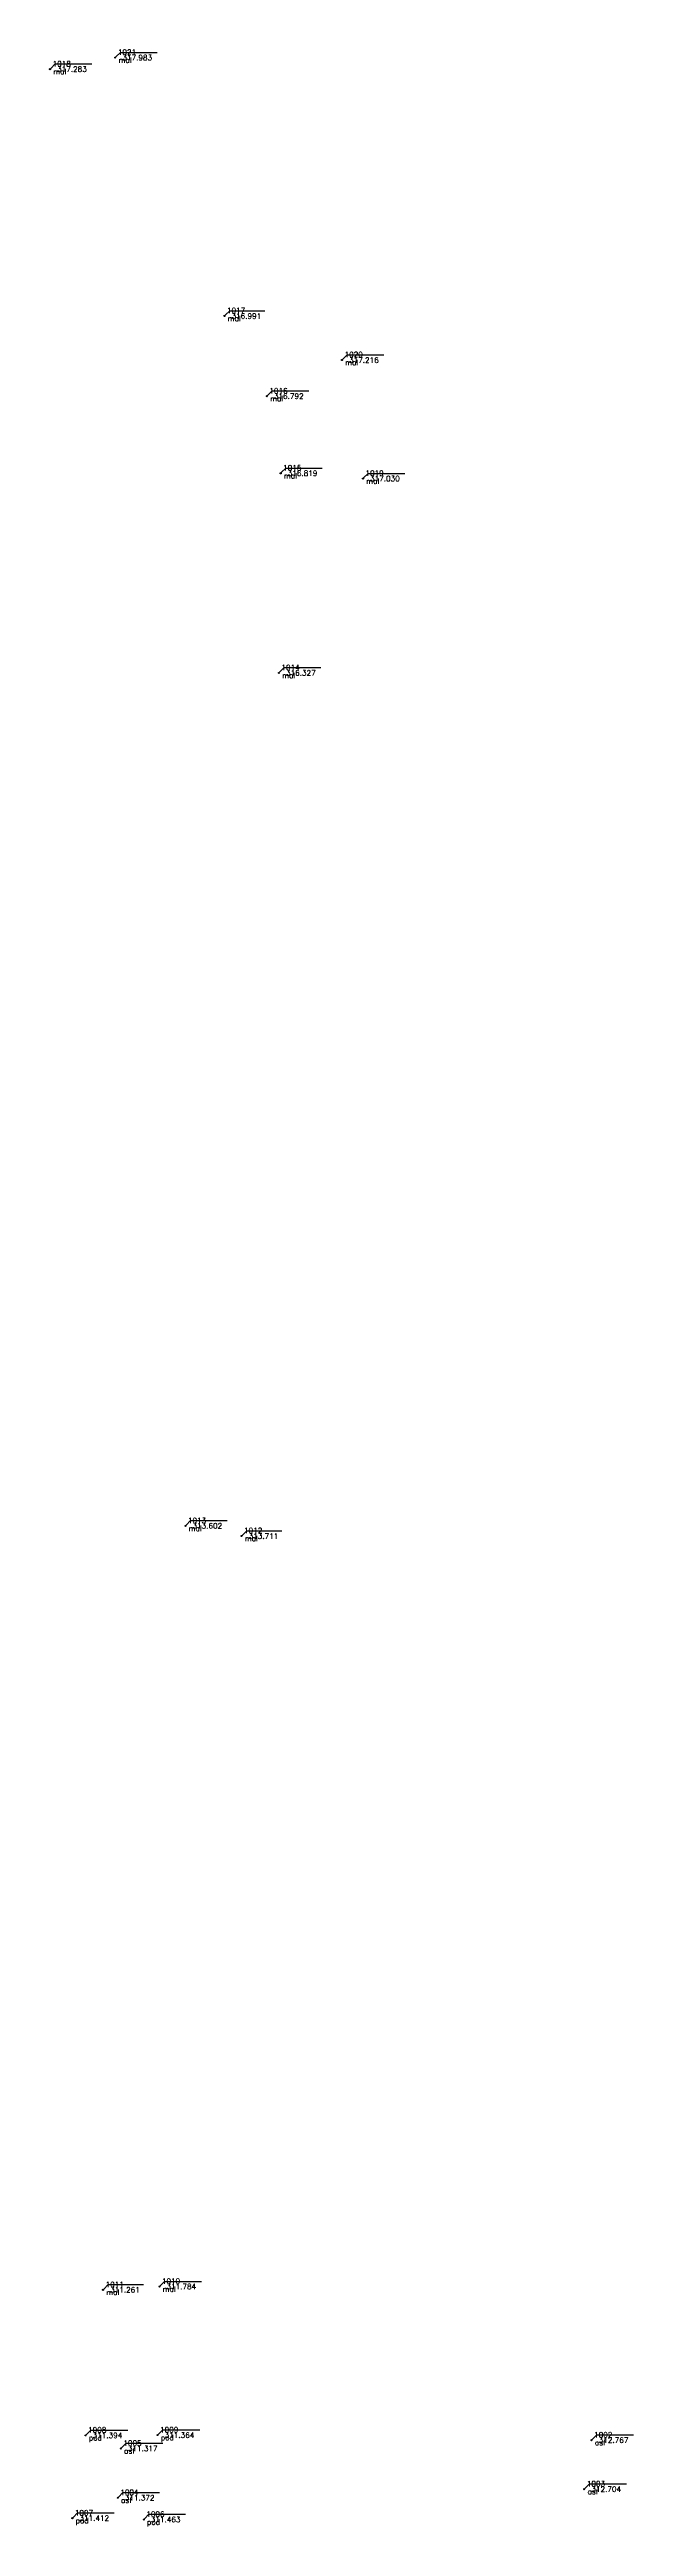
# Model space of a CAD drawing. Extents: x 611010 to 615314, y 642768 to 648579.
# Drawn here: x 614379.3 to 614447.6, y 645230.5 to 645519.8 of the extents above; entities that cross this region are included whole.
import ezdxf

# ---------------------------------------------------------------- set-up
doc = ezdxf.new("R2010")
doc.units = 0
doc.header["$LTSCALE"] = 0.5
doc.header["$MEASUREMENT"] = 0
doc.header["$PDMODE"] = 32
doc.header["$PDSIZE"] = 0.125
doc.layers.get('0').update_dxf_attribs({"color": 1, "linetype": 'CONTINUOUS'})
for name, color, linetype in [('0_pct_coduri', 20, 'CONTINUOUS'), ('0_pct_cote', 7, 'CONTINUOUS'), ('0_pct_denumiri', 7, 'CONTINUOUS'), ('0_pct_linii_marcaj', 7, 'CONTINUOUS'), ('0_pct_simboluri', 7, 'CONTINUOUS')]:
    doc.layers.add(name, color=color, linetype=linetype)
doc.layers.get('0').off()
doc.styles.add('ROMANS', font='ROMANS.SHX')
doc.styles.get("Standard").update_dxf_attribs({"font": 'romans.shx'})

# ---------------------------------------------------------------- blocks, each defined once
blk = doc.blocks.new('Punct')
blk.add_point((0, 0))
at = {"flags": 1}
for tag, p in [('DENPCT', (1.4, 0)), ('COTA', (1.4, -2.5)), ('COD', (1.4, -5))]:
    blk.add_attdef(tag, p, '', height=1.5, dxfattribs=at)

msp = doc.modelspace()

# ---------------------------------------------------------------- linework, layer by layer
at = {"layer": '0_pct_linii_marcaj'}
for points in [[(614379.46, 645517.6), (614379.99, 645518.14), (614384.28, 645518.14)], [(614387.09, 645518.94), (614387.62, 645519.48), (614391.91, 645519.48)], [(614399.86, 645488.77), (614400.39, 645489.3), (614404.5, 645489.3)], [(614413.6, 645483.62), (614414.13, 645484.15), (614418.42, 645484.15)], [(614404.81, 645479.4), (614405.35, 645479.94), (614409.64, 645479.94)], [(614406.43, 645470.39), (614406.96, 645470.92), (614411.22, 645470.92)], [(614416.06, 645469.77), (614416.59, 645470.3), (614420.88, 645470.3)], [(614406.23, 645447.07), (614406.76, 645447.61), (614411.05, 645447.61)], [(614395.29, 645347.44), (614395.82, 645347.97), (614400.11, 645347.97)], [(614401.86, 645346.25), (614402.39, 645346.79), (614406.5, 645346.79)], [(614385.66, 645258.2), (614386.19, 645258.73), (614390.3, 645258.73)], [(614392.25, 645258.58), (614392.78, 645259.11), (614397.1, 645259.11)], [(614383.62, 645241.2), (614384.15, 645241.74), (614388.47, 645241.74)], [(614387.74, 645239.67), (614388.27, 645240.2), (614392.56, 645240.2)], [(614392.04, 645241.23), (614392.57, 645241.76), (614396.89, 645241.76)], [(614442.8, 645240.64), (614443.33, 645241.17), (614447.62, 645241.17)], [(614387.38, 645233.91), (614387.91, 645234.45), (614392.2, 645234.45)], [(614441.94, 645234.92), (614442.48, 645235.45), (614446.8, 645235.45)], [(614382.07, 645231.53), (614382.6, 645232.06), (614386.89, 645232.06)], [(614390.42, 645231.37), (614390.95, 645231.9), (614395.24, 645231.9)]]:
    msp.add_lwpolyline(points, dxfattribs=at)

# ---------------------------------------------------------------- block references
at = {"layer": '0_pct_simboluri', "xscale": 3, "yscale": 3}
for p in [(614379.38, 645517.52), (614387.01, 645518.87), (614399.78, 645488.69), (614413.52, 645483.54), (614404.74, 645479.32), (614406.35, 645470.31), (614415.98, 645469.69), (614406.15, 645446.99), (614395.21, 645347.36), (614401.78, 645346.18), (614385.58, 645258.12), (614392.17, 645258.5), (614383.54, 645241.12), (614387.66, 645239.59), (614391.96, 645241.15), (614442.72, 645240.56), (614387.3, 645233.83), (614441.86, 645234.84), (614381.99, 645231.45), (614390.34, 645231.29)]:
    msp.add_blockref('Punct', p, dxfattribs=at)

# ---------------------------------------------------------------- texts
at = {"layer": '0_pct_coduri', "style": 'ROMANS'}
for s, p in [('mal', (614379.76, 645516.92)), ('mal', (614387.4, 645518.26)), ('mal', (614400.16, 645488.08)), ('mal', (614413.9, 645482.94)), ('mal', (614405.12, 645478.72)), ('mal', (614406.73, 645469.71)), ('mal', (614416.36, 645469.09)), ('mal', (614406.53, 645446.39)), ('mal', (614395.59, 645346.76)), ('mal', (614402.16, 645345.57)), ('mal', (614385.96, 645257.52)), ('mal', (614392.55, 645257.9)), ('pod', (614383.92, 645240.52)), ('asf', (614388.04, 645238.99)), ('pod', (614392.34, 645240.55)), ('asf', (614443.1, 645239.96)), ('asf', (614387.68, 645233.23)), ('asf', (614442.25, 645234.24)), ('pod', (614382.37, 645230.85)), ('pod', (614390.72, 645230.69))]:
    msp.add_text(s, height=0.625, dxfattribs=at).set_placement(p)
at = {"layer": '0_pct_cote', "style": 'ROMANS'}
for s, p in [('317.283', (614380.2, 645517.21)), ('317.983', (614387.84, 645518.55)), ('316.991', (614400.6, 645488.37)), ('317.216', (614414.34, 645483.22)), ('316.792', (614405.56, 645479.01)), ('316.819', (614407.17, 645470)), ('317.030', (614416.8, 645469.38)), ('316.327', (614406.97, 645446.68)), ('313.602', (614396.03, 645347.05)), ('313.711', (614402.6, 645345.86)), ('311.261', (614386.4, 645257.81)), ('311.784', (614392.99, 645258.19)), ('311.394', (614384.36, 645240.81)), ('311.317', (614388.48, 645239.28)), ('311.364', (614392.78, 645240.84)), ('312.767', (614443.54, 645240.25)), ('311.372', (614388.12, 645233.52)), ('312.704', (614442.69, 645234.52)), ('311.412', (614382.81, 645231.14)), ('311.463', (614391.16, 645230.98))]:
    msp.add_text(s, height=0.625, dxfattribs=at).set_placement(p)
at = {"layer": '0_pct_denumiri', "style": 'ROMANS'}
for s, p in [('1018', (614379.67, 645517.84)), ('1021', (614387.31, 645519.19)), ('1017', (614400.07, 645489.01)), ('1020', (614413.82, 645483.86)), ('1016', (614405.03, 645479.64)), ('1015', (614406.64, 645470.63)), ('1019', (614416.27, 645470.01)), ('1014', (614406.44, 645447.31)), ('1013', (614395.5, 645347.68)), ('1012', (614402.07, 645346.5)), ('1011', (614385.87, 645258.44)), ('1010', (614392.46, 645258.82)), ('1008', (614383.83, 645241.44)), ('1005', (614387.95, 645239.91)), ('1009', (614392.25, 645241.47)), ('1002', (614443.01, 645240.88)), ('1004', (614387.59, 645234.15)), ('1003', (614442.16, 645235.16)), ('1007', (614382.28, 645231.77)), ('1006', (614390.63, 645231.61))]:
    msp.add_text(s, height=0.625, dxfattribs=at).set_placement(p)

doc.saveas('drawing.dxf')
